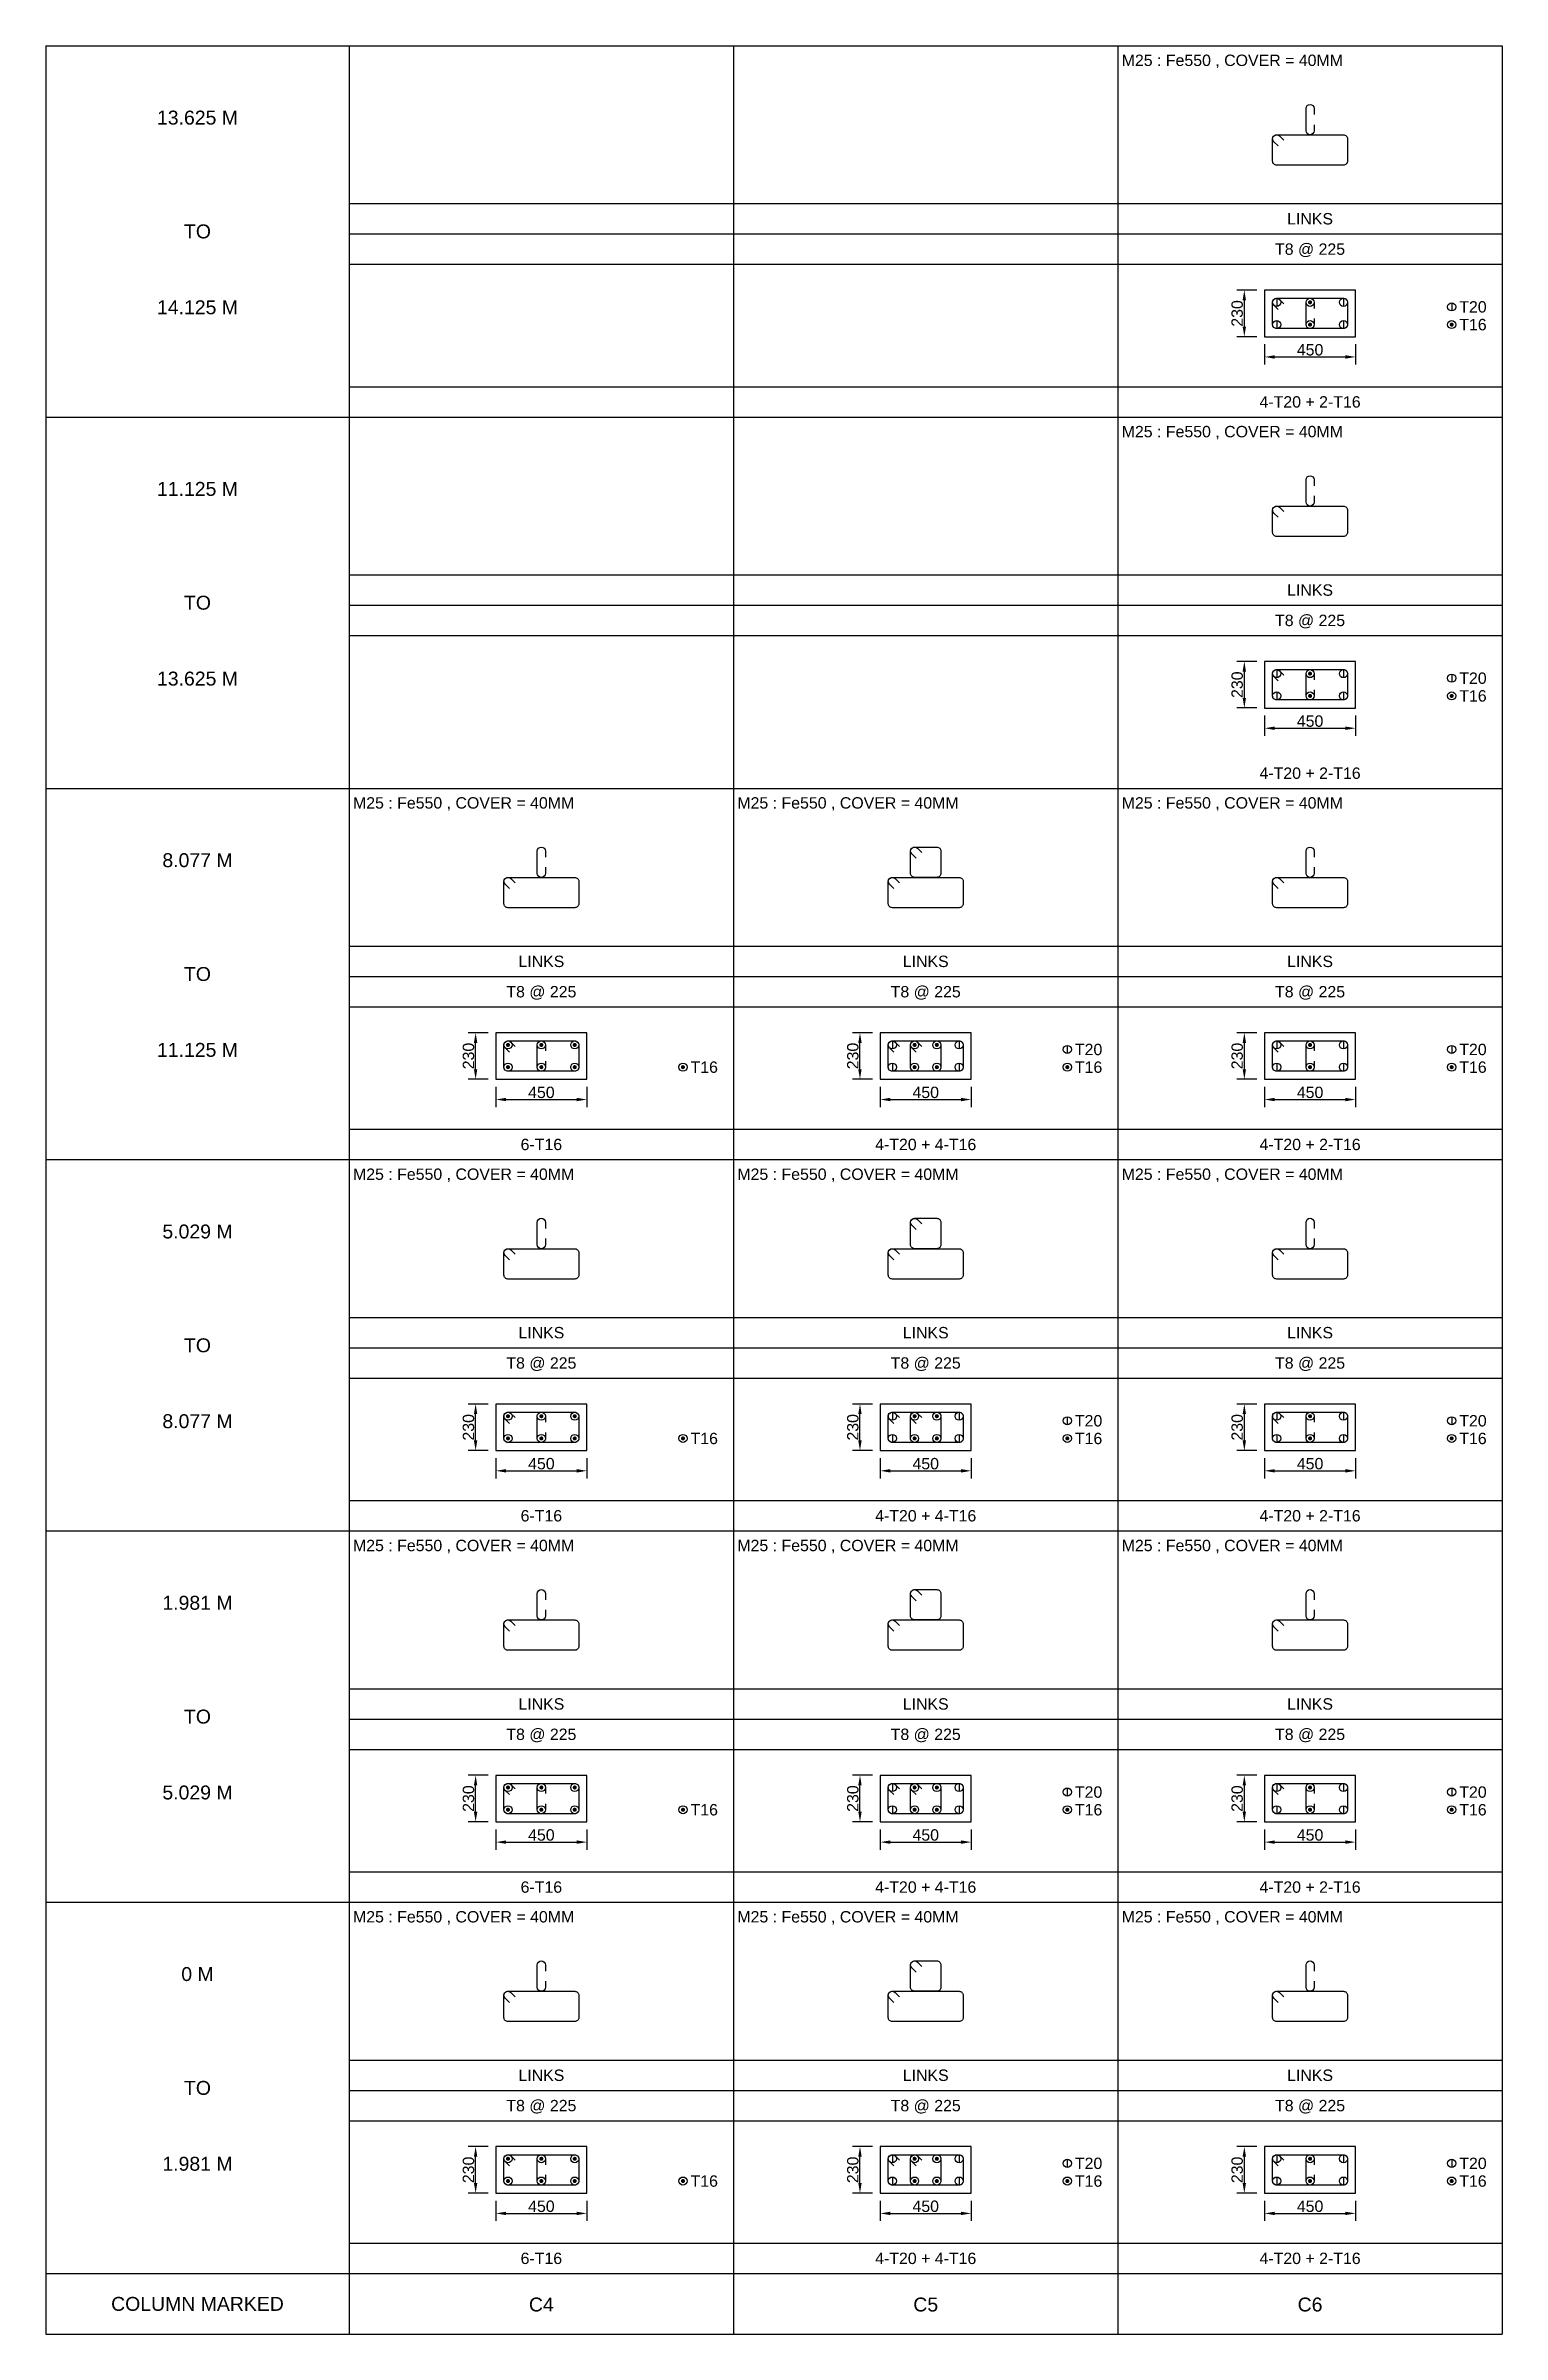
# Model space of a CAD drawing. Header units: inches. Extents: x -816171 to 9366335, y -450961 to 689132.
# Drawn here: x -360443 to -331643, y 270843 to 316083 of the extents above; entities that cross this region are included whole.
import ezdxf
from ezdxf.enums import TextEntityAlignment as Align

# ---------------------------------------------------------------- set-up
doc = ezdxf.new("R2010")
doc.units = ezdxf.units.IN
doc.header["$MEASUREMENT"] = 0
for name, color, linetype in [('Concrete Line', 2, 'Continuous'), ('Dim', 31, 'Continuous'), ('Link', 225, 'Continuous'), ('Reinforcement', 130, 'Continuous'), ('Schedule Border', 60, 'Continuous'), ('Schedule Header', 4, 'Continuous'), ('Schedule Line', 60, 'Continuous'), ('Text', 31, 'Continuous')]:
    doc.layers.add(name, color=color, linetype=linetype)
doc.styles.add('SC-COL1', font='SansSerif')
doc.styles.add('SC-COL2', font='SansSerif')
doc.dimstyles.new('ColumnSch', dxfattribs={"dimtxt": 225, "dimasz": 200, "dimexe": 150, "dimexo": 150, "dimgap": 25, "dimtad": 1, "dimtoh": 1, "dimdec": 4, "dimzin": 0, "dimdsep": 46, "dimtxsty": 'SC-COL2', "dimcen": 0.09, "dimclrd": 8, "dimclre": 8, "dimclrt": 31, "dimadec": 0, "dimazin": 0, "dimtfac": 1, "dimtdec": 0, "dimtix": 1, "dimtofl": 0, "dimtmove": 0, "dimatfit": 3, "dimfxl": 1, "dimtolj": 1, "dimtzin": 0, "dimarcsym": 0})

msp = doc.modelspace()

# ---------------------------------------------------------------- texts
at = {"layer": 'Schedule Header', "style": 'SC-COL2'}
for s, p in [('13.625 M', (-357443.23611, 314663.28242)), ('TO', (-357443.23611, 312413.28242)), ('14.125 M', (-357443.23611, 310913.28242)), ('11.125 M', (-357443.23611, 307323.28242)), ('TO', (-357443.23611, 305073.28242)), ('13.625 M', (-357443.23611, 303573.28242)), ('8.077 M', (-357443.23611, 299983.28242)), ('TO', (-357443.23611, 297733.28242)), ('11.125 M', (-357443.23611, 296233.28242)), ('5.029 M', (-357443.23611, 292643.28242)), ('TO', (-357443.23611, 290393.28242)), ('8.077 M', (-357443.23611, 288893.28242)), ('1.981 M', (-357443.23611, 285303.28242)), ('TO', (-357443.23611, 283053.28242)), ('5.029 M', (-357443.23611, 281553.28242)), ('0 M', (-357443.23611, 277963.28242)), ('TO', (-357443.23611, 275713.28242)), ('1.981 M', (-357443.23611, 274213.28242)), ('COLUMN MARKED', (-357443.23611, 271443.28242))]:
    msp.add_text(s, height=275, dxfattribs=at).set_placement(p, align=Align.MIDDLE_CENTER)
at = {"layer": 'Schedule Header', "char_height": 275, "attachment_point": 2, "style": 'SC-COL2'}
for s, insert in [('C4', (-350643.23611, 271568.28242)), ('C5', (-343043.23611, 271568.28242)), ('C6', (-335443.23611, 271568.28242))]:
    msp.add_mtext(s, dxfattribs=dict(at, insert=insert))
at = {"layer": 'Text', "style": 'SC-COL1'}
for p in [(-339168.23611, 315683.28242), (-339168.23611, 308343.28242), (-354368.23611, 301003.28242), (-346768.23611, 301003.28242), (-339168.23611, 301003.28242), (-354368.23611, 293663.28242), (-346768.23611, 293663.28242), (-339168.23611, 293663.28242), (-354368.23611, 286323.28242), (-346768.23611, 286323.28242), (-339168.23611, 286323.28242), (-354368.23611, 278983.28242), (-346768.23611, 278983.28242), (-339168.23611, 278983.28242)]:
    msp.add_text('M25 : Fe550 , COVER = 40MM', height=225, dxfattribs=at).set_placement(p)
for s, p in [('LINKS', (-335443.23611, 312663.28242)), ('T8 @ 225', (-335443.23611, 312063.28242)), ('4-T20 + 2-T16', (-335443.23611, 309043.28242)), ('LINKS', (-335443.23611, 305323.28242)), ('T8 @ 225', (-335443.23611, 304723.28242)), ('4-T20 + 2-T16', (-335443.23611, 301703.28242)), ('LINKS', (-350643.23611, 297983.28242)), ('LINKS', (-343043.23611, 297983.28242)), ('LINKS', (-335443.23611, 297983.28242)), ('T8 @ 225', (-350643.23611, 297383.28242)), ('T8 @ 225', (-343043.23611, 297383.28242)), ('T8 @ 225', (-335443.23611, 297383.28242)), ('6-T16', (-350643.23611, 294363.28242)), ('4-T20 + 4-T16', (-343043.23611, 294363.28242)), ('4-T20 + 2-T16', (-335443.23611, 294363.28242)), ('LINKS', (-350643.23611, 290643.28242)), ('LINKS', (-343043.23611, 290643.28242)), ('LINKS', (-335443.23611, 290643.28242)), ('T8 @ 225', (-350643.23611, 290043.28242)), ('T8 @ 225', (-343043.23611, 290043.28242)), ('T8 @ 225', (-335443.23611, 290043.28242)), ('6-T16', (-350643.23611, 287023.28242)), ('4-T20 + 4-T16', (-343043.23611, 287023.28242)), ('4-T20 + 2-T16', (-335443.23611, 287023.28242)), ('LINKS', (-350643.23611, 283303.28242)), ('LINKS', (-343043.23611, 283303.28242)), ('LINKS', (-335443.23611, 283303.28242)), ('T8 @ 225', (-350643.23611, 282703.28242)), ('T8 @ 225', (-343043.23611, 282703.28242)), ('T8 @ 225', (-335443.23611, 282703.28242)), ('6-T16', (-350643.23611, 279683.28242)), ('4-T20 + 4-T16', (-343043.23611, 279683.28242)), ('4-T20 + 2-T16', (-335443.23611, 279683.28242)), ('LINKS', (-350643.23611, 275963.28242)), ('LINKS', (-343043.23611, 275963.28242)), ('LINKS', (-335443.23611, 275963.28242)), ('T8 @ 225', (-350643.23611, 275363.28242)), ('T8 @ 225', (-343043.23611, 275363.28242)), ('T8 @ 225', (-335443.23611, 275363.28242)), ('6-T16', (-350643.23611, 272343.28242)), ('4-T20 + 4-T16', (-343043.23611, 272343.28242)), ('4-T20 + 2-T16', (-335443.23611, 272343.28242))]:
    msp.add_text(s, height=225, dxfattribs=at).set_placement(p, align=Align.MIDDLE_CENTER)
for s, p in [('T20', (-332493.23611, 310921.51202)), ('T16', (-332493.23611, 310571.51202)), ('T20', (-332493.23611, 303581.51202)), ('T16', (-332493.23611, 303231.51202)), ('T20', (-340093.23611, 296241.51202)), ('T20', (-332493.23611, 296241.51202)), ('T16', (-347693.23611, 295891.51202)), ('T16', (-340093.23611, 295891.51202)), ('T16', (-332493.23611, 295891.51202)), ('T16', (-347693.23611, 288551.51202)), ('T20', (-340093.23611, 288901.51202)), ('T16', (-340093.23611, 288551.51202)), ('T20', (-332493.23611, 288901.51202)), ('T16', (-332493.23611, 288551.51202)), ('T20', (-340093.23611, 281561.51202)), ('T20', (-332493.23611, 281561.51202)), ('T16', (-347693.23611, 281211.51202)), ('T16', (-340093.23611, 281211.51202)), ('T16', (-332493.23611, 281211.51202)), ('T20', (-340093.23611, 274221.51202)), ('T20', (-332493.23611, 274221.51202)), ('T16', (-347693.23611, 273871.51202)), ('T16', (-340093.23611, 273871.51202)), ('T16', (-332493.23611, 273871.51202))]:
    msp.add_text(s, height=225, dxfattribs=at).set_placement(p, align=Align.MIDDLE_LEFT)

# ---------------------------------------------------------------- blocks, each defined once
blk = doc.blocks.new('*D3623')
at = {"layer": 'DEFPOINTS', "color": 0, "transparency": 16777216}
for p in [(-351543, 273632), (-349743, 273632), (-349743, 273232)]:
    blk.add_point(p, dxfattribs=at)
at = {"layer": 'Dim', "color": 8, "lineweight": -2, "transparency": 16777216}
for p, q in [((-351543, 273482), (-351543, 273082)), ((-349743, 273482), (-349743, 273082)), ((-351343, 273232), (-349943, 273232))]:
    blk.add_line(p, q, dxfattribs=at)
at = {"layer": 'Dim', "color": 8, "transparency": 16777216}
for points in [[(-351343, 273265), (-351343, 273198), (-351543, 273232)], [(-349943, 273265), (-349943, 273198), (-349743, 273232)]]:
    blk.add_solid(points, dxfattribs=at)
at = {"layer": 'Dim', "color": 31, "transparency": 16777216, "insert": (-350643, 273372), "char_height": 225, "attachment_point": 5, "style": 'SC-COL2'}
blk.add_mtext('\\A1;450', dxfattribs=at)
blk = doc.blocks.new('*D3624')
at = {"layer": 'DEFPOINTS', "color": 0, "transparency": 16777216}
for p in [(-351943, 274552), (-351543, 274552), (-351543, 273632)]:
    blk.add_point(p, dxfattribs=at)
at = {"layer": 'Dim', "color": 8, "lineweight": -2, "transparency": 16777216}
for p, q in [((-351693, 274552), (-352093, 274552)), ((-351943, 273832), (-351943, 274352)), ((-351693, 273632), (-352093, 273632))]:
    blk.add_line(p, q, dxfattribs=at)
at = {"layer": 'Dim', "color": 8, "transparency": 16777216}
for points in [[(-351977, 274352), (-351910, 274352), (-351943, 274552)], [(-351977, 273832), (-351910, 273832), (-351943, 273632)]]:
    blk.add_solid(points, dxfattribs=at)
at = {"layer": 'Dim', "color": 31, "transparency": 16777216, "insert": (-352084, 274092), "char_height": 225, "attachment_point": 5, "rotation": 90, "style": 'SC-COL2'}
blk.add_mtext('\\A1;230', dxfattribs=at)
blk = doc.blocks.new('*D3625')
at = {"layer": 'DEFPOINTS', "color": 0, "transparency": 16777216}
for p in [(-351543, 280972), (-349743, 280972), (-349743, 280572)]:
    blk.add_point(p, dxfattribs=at)
at = {"layer": 'Dim', "color": 8, "lineweight": -2, "transparency": 16777216}
for p, q in [((-351543, 280822), (-351543, 280422)), ((-351343, 280572), (-349943, 280572)), ((-349743, 280822), (-349743, 280422))]:
    blk.add_line(p, q, dxfattribs=at)
at = {"layer": 'Dim', "color": 8, "transparency": 16777216}
for points in [[(-351343, 280605), (-351343, 280538), (-351543, 280572)], [(-349943, 280605), (-349943, 280538), (-349743, 280572)]]:
    blk.add_solid(points, dxfattribs=at)
at = {"layer": 'Dim', "color": 31, "transparency": 16777216, "insert": (-350643, 280712), "char_height": 225, "attachment_point": 5, "style": 'SC-COL2'}
blk.add_mtext('\\A1;450', dxfattribs=at)
blk = doc.blocks.new('*D3626')
at = {"layer": 'DEFPOINTS', "color": 0, "transparency": 16777216}
for p in [(-351943, 281892), (-351543, 281892), (-351543, 280972)]:
    blk.add_point(p, dxfattribs=at)
at = {"layer": 'Dim', "color": 8, "lineweight": -2, "transparency": 16777216}
for p, q in [((-351693, 281892), (-352093, 281892)), ((-351943, 281172), (-351943, 281692)), ((-351693, 280972), (-352093, 280972))]:
    blk.add_line(p, q, dxfattribs=at)
at = {"layer": 'Dim', "color": 8, "transparency": 16777216}
for points in [[(-351977, 281692), (-351910, 281692), (-351943, 281892)], [(-351977, 281172), (-351910, 281172), (-351943, 280972)]]:
    blk.add_solid(points, dxfattribs=at)
at = {"layer": 'Dim', "color": 31, "transparency": 16777216, "insert": (-352084, 281432), "char_height": 225, "attachment_point": 5, "rotation": 90, "style": 'SC-COL2'}
blk.add_mtext('\\A1;230', dxfattribs=at)
blk = doc.blocks.new('*D3627')
at = {"layer": 'DEFPOINTS', "color": 0, "transparency": 16777216}
for p in [(-351543, 288312), (-349743, 288312), (-349743, 287912)]:
    blk.add_point(p, dxfattribs=at)
at = {"layer": 'Dim', "color": 8, "lineweight": -2, "transparency": 16777216}
for p, q in [((-351543, 288162), (-351543, 287762)), ((-351343, 287912), (-349943, 287912)), ((-349743, 288162), (-349743, 287762))]:
    blk.add_line(p, q, dxfattribs=at)
at = {"layer": 'Dim', "color": 8, "transparency": 16777216}
for points in [[(-351343, 287945), (-351343, 287878), (-351543, 287912)], [(-349943, 287945), (-349943, 287878), (-349743, 287912)]]:
    blk.add_solid(points, dxfattribs=at)
at = {"layer": 'Dim', "color": 31, "transparency": 16777216, "insert": (-350643, 288052), "char_height": 225, "attachment_point": 5, "style": 'SC-COL2'}
blk.add_mtext('\\A1;450', dxfattribs=at)
blk = doc.blocks.new('*D3628')
at = {"layer": 'DEFPOINTS', "color": 0, "transparency": 16777216}
for p in [(-351943, 289232), (-351543, 289232), (-351543, 288312)]:
    blk.add_point(p, dxfattribs=at)
at = {"layer": 'Dim', "color": 8, "lineweight": -2, "transparency": 16777216}
for p, q in [((-351693, 289232), (-352093, 289232)), ((-351943, 288512), (-351943, 289032)), ((-351693, 288312), (-352093, 288312))]:
    blk.add_line(p, q, dxfattribs=at)
at = {"layer": 'Dim', "color": 8, "transparency": 16777216}
for points in [[(-351977, 289032), (-351910, 289032), (-351943, 289232)], [(-351977, 288512), (-351910, 288512), (-351943, 288312)]]:
    blk.add_solid(points, dxfattribs=at)
at = {"layer": 'Dim', "color": 31, "transparency": 16777216, "insert": (-352084, 288772), "char_height": 225, "attachment_point": 5, "rotation": 90, "style": 'SC-COL2'}
blk.add_mtext('\\A1;230', dxfattribs=at)
blk = doc.blocks.new('*D3629')
at = {"layer": 'DEFPOINTS', "color": 0, "transparency": 16777216}
for p in [(-351543, 295652), (-349743, 295652), (-349743, 295252)]:
    blk.add_point(p, dxfattribs=at)
at = {"layer": 'Dim', "color": 8, "lineweight": -2, "transparency": 16777216}
for p, q in [((-351543, 295502), (-351543, 295102)), ((-349743, 295502), (-349743, 295102)), ((-351343, 295252), (-349943, 295252))]:
    blk.add_line(p, q, dxfattribs=at)
at = {"layer": 'Dim', "color": 8, "transparency": 16777216}
for points in [[(-351343, 295285), (-351343, 295218), (-351543, 295252)], [(-349943, 295285), (-349943, 295218), (-349743, 295252)]]:
    blk.add_solid(points, dxfattribs=at)
at = {"layer": 'Dim', "color": 31, "transparency": 16777216, "insert": (-350643, 295392), "char_height": 225, "attachment_point": 5, "style": 'SC-COL2'}
blk.add_mtext('\\A1;450', dxfattribs=at)
blk = doc.blocks.new('*D3630')
at = {"layer": 'DEFPOINTS', "color": 0, "transparency": 16777216}
for p in [(-351943, 296572), (-351543, 296572), (-351543, 295652)]:
    blk.add_point(p, dxfattribs=at)
at = {"layer": 'Dim', "color": 8, "lineweight": -2, "transparency": 16777216}
for p, q in [((-351693, 296572), (-352093, 296572)), ((-351943, 295852), (-351943, 296372)), ((-351693, 295652), (-352093, 295652))]:
    blk.add_line(p, q, dxfattribs=at)
at = {"layer": 'Dim', "color": 8, "transparency": 16777216}
for points in [[(-351977, 296372), (-351910, 296372), (-351943, 296572)], [(-351977, 295852), (-351910, 295852), (-351943, 295652)]]:
    blk.add_solid(points, dxfattribs=at)
at = {"layer": 'Dim', "color": 31, "transparency": 16777216, "insert": (-352084, 296112), "char_height": 225, "attachment_point": 5, "rotation": 90, "style": 'SC-COL2'}
blk.add_mtext('\\A1;230', dxfattribs=at)
blk = doc.blocks.new('*D3631')
at = {"layer": 'DEFPOINTS', "color": 0, "transparency": 16777216}
for p in [(-343943, 273632), (-342143, 273632), (-342143, 273232)]:
    blk.add_point(p, dxfattribs=at)
at = {"layer": 'Dim', "color": 8, "lineweight": -2, "transparency": 16777216}
for p, q in [((-343943, 273482), (-343943, 273082)), ((-342143, 273482), (-342143, 273082)), ((-343743, 273232), (-342343, 273232))]:
    blk.add_line(p, q, dxfattribs=at)
at = {"layer": 'Dim', "color": 8, "transparency": 16777216}
for points in [[(-343743, 273265), (-343743, 273198), (-343943, 273232)], [(-342343, 273265), (-342343, 273198), (-342143, 273232)]]:
    blk.add_solid(points, dxfattribs=at)
at = {"layer": 'Dim', "color": 31, "transparency": 16777216, "insert": (-343043, 273372), "char_height": 225, "attachment_point": 5, "style": 'SC-COL2'}
blk.add_mtext('\\A1;450', dxfattribs=at)
blk = doc.blocks.new('*D3632')
at = {"layer": 'DEFPOINTS', "color": 0, "transparency": 16777216}
for p in [(-344343, 274552), (-343943, 274552), (-343943, 273632)]:
    blk.add_point(p, dxfattribs=at)
at = {"layer": 'Dim', "color": 8, "lineweight": -2, "transparency": 16777216}
for p, q in [((-344093, 274552), (-344493, 274552)), ((-344343, 273832), (-344343, 274352)), ((-344093, 273632), (-344493, 273632))]:
    blk.add_line(p, q, dxfattribs=at)
at = {"layer": 'Dim', "color": 8, "transparency": 16777216}
for points in [[(-344377, 274352), (-344310, 274352), (-344343, 274552)], [(-344377, 273832), (-344310, 273832), (-344343, 273632)]]:
    blk.add_solid(points, dxfattribs=at)
at = {"layer": 'Dim', "color": 31, "transparency": 16777216, "insert": (-344484, 274092), "char_height": 225, "attachment_point": 5, "rotation": 90, "style": 'SC-COL2'}
blk.add_mtext('\\A1;230', dxfattribs=at)
blk = doc.blocks.new('*D3633')
at = {"layer": 'DEFPOINTS', "color": 0, "transparency": 16777216}
for p in [(-343943, 280972), (-342143, 280972), (-342143, 280572)]:
    blk.add_point(p, dxfattribs=at)
at = {"layer": 'Dim', "color": 8, "lineweight": -2, "transparency": 16777216}
for p, q in [((-343943, 280822), (-343943, 280422)), ((-343743, 280572), (-342343, 280572)), ((-342143, 280822), (-342143, 280422))]:
    blk.add_line(p, q, dxfattribs=at)
at = {"layer": 'Dim', "color": 8, "transparency": 16777216}
for points in [[(-343743, 280605), (-343743, 280538), (-343943, 280572)], [(-342343, 280605), (-342343, 280538), (-342143, 280572)]]:
    blk.add_solid(points, dxfattribs=at)
at = {"layer": 'Dim', "color": 31, "transparency": 16777216, "insert": (-343043, 280712), "char_height": 225, "attachment_point": 5, "style": 'SC-COL2'}
blk.add_mtext('\\A1;450', dxfattribs=at)
blk = doc.blocks.new('*D3634')
at = {"layer": 'DEFPOINTS', "color": 0, "transparency": 16777216}
for p in [(-344343, 281892), (-343943, 281892), (-343943, 280972)]:
    blk.add_point(p, dxfattribs=at)
at = {"layer": 'Dim', "color": 8, "lineweight": -2, "transparency": 16777216}
for p, q in [((-344093, 281892), (-344493, 281892)), ((-344343, 281172), (-344343, 281692)), ((-344093, 280972), (-344493, 280972))]:
    blk.add_line(p, q, dxfattribs=at)
at = {"layer": 'Dim', "color": 8, "transparency": 16777216}
for points in [[(-344377, 281692), (-344310, 281692), (-344343, 281892)], [(-344377, 281172), (-344310, 281172), (-344343, 280972)]]:
    blk.add_solid(points, dxfattribs=at)
at = {"layer": 'Dim', "color": 31, "transparency": 16777216, "insert": (-344484, 281432), "char_height": 225, "attachment_point": 5, "rotation": 90, "style": 'SC-COL2'}
blk.add_mtext('\\A1;230', dxfattribs=at)
blk = doc.blocks.new('*D3635')
at = {"layer": 'DEFPOINTS', "color": 0, "transparency": 16777216}
for p in [(-343943, 288312), (-342143, 288312), (-342143, 287912)]:
    blk.add_point(p, dxfattribs=at)
at = {"layer": 'Dim', "color": 8, "lineweight": -2, "transparency": 16777216}
for p, q in [((-343943, 288162), (-343943, 287762)), ((-343743, 287912), (-342343, 287912)), ((-342143, 288162), (-342143, 287762))]:
    blk.add_line(p, q, dxfattribs=at)
at = {"layer": 'Dim', "color": 8, "transparency": 16777216}
for points in [[(-343743, 287945), (-343743, 287878), (-343943, 287912)], [(-342343, 287945), (-342343, 287878), (-342143, 287912)]]:
    blk.add_solid(points, dxfattribs=at)
at = {"layer": 'Dim', "color": 31, "transparency": 16777216, "insert": (-343043, 288052), "char_height": 225, "attachment_point": 5, "style": 'SC-COL2'}
blk.add_mtext('\\A1;450', dxfattribs=at)
blk = doc.blocks.new('*D3636')
at = {"layer": 'DEFPOINTS', "color": 0, "transparency": 16777216}
for p in [(-344343, 289232), (-343943, 289232), (-343943, 288312)]:
    blk.add_point(p, dxfattribs=at)
at = {"layer": 'Dim', "color": 8, "lineweight": -2, "transparency": 16777216}
for p, q in [((-344093, 289232), (-344493, 289232)), ((-344343, 288512), (-344343, 289032)), ((-344093, 288312), (-344493, 288312))]:
    blk.add_line(p, q, dxfattribs=at)
at = {"layer": 'Dim', "color": 8, "transparency": 16777216}
for points in [[(-344377, 289032), (-344310, 289032), (-344343, 289232)], [(-344377, 288512), (-344310, 288512), (-344343, 288312)]]:
    blk.add_solid(points, dxfattribs=at)
at = {"layer": 'Dim', "color": 31, "transparency": 16777216, "insert": (-344484, 288772), "char_height": 225, "attachment_point": 5, "rotation": 90, "style": 'SC-COL2'}
blk.add_mtext('\\A1;230', dxfattribs=at)
blk = doc.blocks.new('*D3637')
at = {"layer": 'DEFPOINTS', "color": 0, "transparency": 16777216}
for p in [(-343943, 295652), (-342143, 295652), (-342143, 295252)]:
    blk.add_point(p, dxfattribs=at)
at = {"layer": 'Dim', "color": 8, "lineweight": -2, "transparency": 16777216}
for p, q in [((-343943, 295502), (-343943, 295102)), ((-342143, 295502), (-342143, 295102)), ((-343743, 295252), (-342343, 295252))]:
    blk.add_line(p, q, dxfattribs=at)
at = {"layer": 'Dim', "color": 8, "transparency": 16777216}
for points in [[(-343743, 295285), (-343743, 295218), (-343943, 295252)], [(-342343, 295285), (-342343, 295218), (-342143, 295252)]]:
    blk.add_solid(points, dxfattribs=at)
at = {"layer": 'Dim', "color": 31, "transparency": 16777216, "insert": (-343043, 295392), "char_height": 225, "attachment_point": 5, "style": 'SC-COL2'}
blk.add_mtext('\\A1;450', dxfattribs=at)
blk = doc.blocks.new('*D3638')
at = {"layer": 'DEFPOINTS', "color": 0, "transparency": 16777216}
for p in [(-344343, 296572), (-343943, 296572), (-343943, 295652)]:
    blk.add_point(p, dxfattribs=at)
at = {"layer": 'Dim', "color": 8, "lineweight": -2, "transparency": 16777216}
for p, q in [((-344093, 296572), (-344493, 296572)), ((-344343, 295852), (-344343, 296372)), ((-344093, 295652), (-344493, 295652))]:
    blk.add_line(p, q, dxfattribs=at)
at = {"layer": 'Dim', "color": 8, "transparency": 16777216}
for points in [[(-344377, 296372), (-344310, 296372), (-344343, 296572)], [(-344377, 295852), (-344310, 295852), (-344343, 295652)]]:
    blk.add_solid(points, dxfattribs=at)
at = {"layer": 'Dim', "color": 31, "transparency": 16777216, "insert": (-344484, 296112), "char_height": 225, "attachment_point": 5, "rotation": 90, "style": 'SC-COL2'}
blk.add_mtext('\\A1;230', dxfattribs=at)
blk = doc.blocks.new('*D3639')
at = {"layer": 'DEFPOINTS', "color": 0, "transparency": 16777216}
for p in [(-336343, 273632), (-334543, 273632), (-334543, 273232)]:
    blk.add_point(p, dxfattribs=at)
at = {"layer": 'Dim', "color": 8, "lineweight": -2, "transparency": 16777216}
for p, q in [((-336343, 273482), (-336343, 273082)), ((-334543, 273482), (-334543, 273082)), ((-336143, 273232), (-334743, 273232))]:
    blk.add_line(p, q, dxfattribs=at)
at = {"layer": 'Dim', "color": 8, "transparency": 16777216}
for points in [[(-336143, 273265), (-336143, 273198), (-336343, 273232)], [(-334743, 273265), (-334743, 273198), (-334543, 273232)]]:
    blk.add_solid(points, dxfattribs=at)
at = {"layer": 'Dim', "color": 31, "transparency": 16777216, "insert": (-335443, 273372), "char_height": 225, "attachment_point": 5, "style": 'SC-COL2'}
blk.add_mtext('\\A1;450', dxfattribs=at)
blk = doc.blocks.new('*D3640')
at = {"layer": 'DEFPOINTS', "color": 0, "transparency": 16777216}
for p in [(-336743, 274552), (-336343, 274552), (-336343, 273632)]:
    blk.add_point(p, dxfattribs=at)
at = {"layer": 'Dim', "color": 8, "lineweight": -2, "transparency": 16777216}
for p, q in [((-336493, 274552), (-336893, 274552)), ((-336743, 273832), (-336743, 274352)), ((-336493, 273632), (-336893, 273632))]:
    blk.add_line(p, q, dxfattribs=at)
at = {"layer": 'Dim', "color": 8, "transparency": 16777216}
for points in [[(-336777, 274352), (-336710, 274352), (-336743, 274552)], [(-336777, 273832), (-336710, 273832), (-336743, 273632)]]:
    blk.add_solid(points, dxfattribs=at)
at = {"layer": 'Dim', "color": 31, "transparency": 16777216, "insert": (-336884, 274092), "char_height": 225, "attachment_point": 5, "rotation": 90, "style": 'SC-COL2'}
blk.add_mtext('\\A1;230', dxfattribs=at)
blk = doc.blocks.new('*D3641')
at = {"layer": 'DEFPOINTS', "color": 0, "transparency": 16777216}
for p in [(-336343, 280972), (-334543, 280972), (-334543, 280572)]:
    blk.add_point(p, dxfattribs=at)
at = {"layer": 'Dim', "color": 8, "lineweight": -2, "transparency": 16777216}
for p, q in [((-336343, 280822), (-336343, 280422)), ((-336143, 280572), (-334743, 280572)), ((-334543, 280822), (-334543, 280422))]:
    blk.add_line(p, q, dxfattribs=at)
at = {"layer": 'Dim', "color": 8, "transparency": 16777216}
for points in [[(-336143, 280605), (-336143, 280538), (-336343, 280572)], [(-334743, 280605), (-334743, 280538), (-334543, 280572)]]:
    blk.add_solid(points, dxfattribs=at)
at = {"layer": 'Dim', "color": 31, "transparency": 16777216, "insert": (-335443, 280712), "char_height": 225, "attachment_point": 5, "style": 'SC-COL2'}
blk.add_mtext('\\A1;450', dxfattribs=at)
blk = doc.blocks.new('*D3642')
at = {"layer": 'DEFPOINTS', "color": 0, "transparency": 16777216}
for p in [(-336743, 281892), (-336343, 281892), (-336343, 280972)]:
    blk.add_point(p, dxfattribs=at)
at = {"layer": 'Dim', "color": 8, "lineweight": -2, "transparency": 16777216}
for p, q in [((-336493, 281892), (-336893, 281892)), ((-336743, 281172), (-336743, 281692)), ((-336493, 280972), (-336893, 280972))]:
    blk.add_line(p, q, dxfattribs=at)
at = {"layer": 'Dim', "color": 8, "transparency": 16777216}
for points in [[(-336777, 281692), (-336710, 281692), (-336743, 281892)], [(-336777, 281172), (-336710, 281172), (-336743, 280972)]]:
    blk.add_solid(points, dxfattribs=at)
at = {"layer": 'Dim', "color": 31, "transparency": 16777216, "insert": (-336884, 281432), "char_height": 225, "attachment_point": 5, "rotation": 90, "style": 'SC-COL2'}
blk.add_mtext('\\A1;230', dxfattribs=at)
blk = doc.blocks.new('*D3645')
at = {"layer": 'DEFPOINTS', "color": 0, "transparency": 16777216}
for p in [(-336343, 288312), (-334543, 288312), (-334543, 287912)]:
    blk.add_point(p, dxfattribs=at)
at = {"layer": 'Dim', "color": 8, "lineweight": -2, "transparency": 16777216}
for p, q in [((-336343, 288162), (-336343, 287762)), ((-336143, 287912), (-334743, 287912)), ((-334543, 288162), (-334543, 287762))]:
    blk.add_line(p, q, dxfattribs=at)
at = {"layer": 'Dim', "color": 8, "transparency": 16777216}
for points in [[(-336143, 287945), (-336143, 287878), (-336343, 287912)], [(-334743, 287945), (-334743, 287878), (-334543, 287912)]]:
    blk.add_solid(points, dxfattribs=at)
at = {"layer": 'Dim', "color": 31, "transparency": 16777216, "insert": (-335443, 288052), "char_height": 225, "attachment_point": 5, "style": 'SC-COL2'}
blk.add_mtext('\\A1;450', dxfattribs=at)
blk = doc.blocks.new('*D3646')
at = {"layer": 'DEFPOINTS', "color": 0, "transparency": 16777216}
for p in [(-336743, 289232), (-336343, 289232), (-336343, 288312)]:
    blk.add_point(p, dxfattribs=at)
at = {"layer": 'Dim', "color": 8, "lineweight": -2, "transparency": 16777216}
for p, q in [((-336493, 289232), (-336893, 289232)), ((-336743, 288512), (-336743, 289032)), ((-336493, 288312), (-336893, 288312))]:
    blk.add_line(p, q, dxfattribs=at)
at = {"layer": 'Dim', "color": 8, "transparency": 16777216}
for points in [[(-336777, 289032), (-336710, 289032), (-336743, 289232)], [(-336777, 288512), (-336710, 288512), (-336743, 288312)]]:
    blk.add_solid(points, dxfattribs=at)
at = {"layer": 'Dim', "color": 31, "transparency": 16777216, "insert": (-336884, 288772), "char_height": 225, "attachment_point": 5, "rotation": 90, "style": 'SC-COL2'}
blk.add_mtext('\\A1;230', dxfattribs=at)
blk = doc.blocks.new('*D3647')
at = {"layer": 'DEFPOINTS', "color": 0, "transparency": 16777216}
for p in [(-336343, 295652), (-334543, 295652), (-334543, 295252)]:
    blk.add_point(p, dxfattribs=at)
at = {"layer": 'Dim', "color": 8, "lineweight": -2, "transparency": 16777216}
for p, q in [((-336343, 295502), (-336343, 295102)), ((-334543, 295502), (-334543, 295102)), ((-336143, 295252), (-334743, 295252))]:
    blk.add_line(p, q, dxfattribs=at)
at = {"layer": 'Dim', "color": 8, "transparency": 16777216}
for points in [[(-336143, 295285), (-336143, 295218), (-336343, 295252)], [(-334743, 295285), (-334743, 295218), (-334543, 295252)]]:
    blk.add_solid(points, dxfattribs=at)
at = {"layer": 'Dim', "color": 31, "transparency": 16777216, "insert": (-335443, 295392), "char_height": 225, "attachment_point": 5, "style": 'SC-COL2'}
blk.add_mtext('\\A1;450', dxfattribs=at)
blk = doc.blocks.new('*D3648')
at = {"layer": 'DEFPOINTS', "color": 0, "transparency": 16777216}
for p in [(-336743, 296572), (-336343, 296572), (-336343, 295652)]:
    blk.add_point(p, dxfattribs=at)
at = {"layer": 'Dim', "color": 8, "lineweight": -2, "transparency": 16777216}
for p, q in [((-336493, 296572), (-336893, 296572)), ((-336743, 295852), (-336743, 296372)), ((-336493, 295652), (-336893, 295652))]:
    blk.add_line(p, q, dxfattribs=at)
at = {"layer": 'Dim', "color": 8, "transparency": 16777216}
for points in [[(-336777, 296372), (-336710, 296372), (-336743, 296572)], [(-336777, 295852), (-336710, 295852), (-336743, 295652)]]:
    blk.add_solid(points, dxfattribs=at)
at = {"layer": 'Dim', "color": 31, "transparency": 16777216, "insert": (-336884, 296112), "char_height": 225, "attachment_point": 5, "rotation": 90, "style": 'SC-COL2'}
blk.add_mtext('\\A1;230', dxfattribs=at)
blk = doc.blocks.new('*D3643')
at = {"layer": 'DEFPOINTS', "color": 0, "transparency": 16777216}
for p in [(-336343, 310332), (-334543, 310332), (-334543, 309932)]:
    blk.add_point(p, dxfattribs=at)
at = {"layer": 'Dim', "color": 8, "lineweight": -2, "transparency": 16777216}
for p, q in [((-336343, 310182), (-336343, 309782)), ((-336143, 309932), (-334743, 309932)), ((-334543, 310182), (-334543, 309782))]:
    blk.add_line(p, q, dxfattribs=at)
at = {"layer": 'Dim', "color": 8, "transparency": 16777216}
for points in [[(-336143, 309965), (-336143, 309898), (-336343, 309932)], [(-334743, 309965), (-334743, 309898), (-334543, 309932)]]:
    blk.add_solid(points, dxfattribs=at)
at = {"layer": 'Dim', "color": 31, "transparency": 16777216, "insert": (-335443, 310072), "char_height": 225, "attachment_point": 5, "style": 'SC-COL2'}
blk.add_mtext('\\A1;450', dxfattribs=at)
blk = doc.blocks.new('*D3644')
at = {"layer": 'DEFPOINTS', "color": 0, "transparency": 16777216}
for p in [(-336743, 311252), (-336343, 311252), (-336343, 310332)]:
    blk.add_point(p, dxfattribs=at)
at = {"layer": 'Dim', "color": 8, "lineweight": -2, "transparency": 16777216}
for p, q in [((-336493, 311252), (-336893, 311252)), ((-336743, 310532), (-336743, 311052)), ((-336493, 310332), (-336893, 310332))]:
    blk.add_line(p, q, dxfattribs=at)
at = {"layer": 'Dim', "color": 8, "transparency": 16777216}
for points in [[(-336777, 311052), (-336710, 311052), (-336743, 311252)], [(-336777, 310532), (-336710, 310532), (-336743, 310332)]]:
    blk.add_solid(points, dxfattribs=at)
at = {"layer": 'Dim', "color": 31, "transparency": 16777216, "insert": (-336884, 310792), "char_height": 225, "attachment_point": 5, "rotation": 90, "style": 'SC-COL2'}
blk.add_mtext('\\A1;230', dxfattribs=at)
blk = doc.blocks.new('*D3693')
at = {"layer": 'DEFPOINTS', "color": 0, "transparency": 16777216}
for p in [(-336343, 302992), (-334543, 302992), (-334543, 302592)]:
    blk.add_point(p, dxfattribs=at)
at = {"layer": 'Dim', "color": 8, "lineweight": -2, "transparency": 16777216}
for p, q in [((-336343, 302842), (-336343, 302442)), ((-334543, 302842), (-334543, 302442)), ((-336143, 302592), (-334743, 302592))]:
    blk.add_line(p, q, dxfattribs=at)
at = {"layer": 'Dim', "color": 8, "transparency": 16777216}
for points in [[(-336143, 302625), (-336143, 302558), (-336343, 302592)], [(-334743, 302625), (-334743, 302558), (-334543, 302592)]]:
    blk.add_solid(points, dxfattribs=at)
at = {"layer": 'Dim', "color": 31, "transparency": 16777216, "insert": (-335443, 302732), "char_height": 225, "attachment_point": 5, "style": 'SC-COL2'}
blk.add_mtext('\\A1;450', dxfattribs=at)
blk = doc.blocks.new('*D3694')
at = {"layer": 'DEFPOINTS', "color": 0, "transparency": 16777216}
for p in [(-336743, 303912), (-336343, 303912), (-336343, 302992)]:
    blk.add_point(p, dxfattribs=at)
at = {"layer": 'Dim', "color": 8, "lineweight": -2, "transparency": 16777216}
for p, q in [((-336493, 303912), (-336893, 303912)), ((-336743, 303192), (-336743, 303712)), ((-336493, 302992), (-336893, 302992))]:
    blk.add_line(p, q, dxfattribs=at)
at = {"layer": 'Dim', "color": 8, "transparency": 16777216}
for points in [[(-336777, 303712), (-336710, 303712), (-336743, 303912)], [(-336777, 303192), (-336710, 303192), (-336743, 302992)]]:
    blk.add_solid(points, dxfattribs=at)
at = {"layer": 'Dim', "color": 31, "transparency": 16777216, "insert": (-336884, 303452), "char_height": 225, "attachment_point": 5, "rotation": 90, "style": 'SC-COL2'}
blk.add_mtext('\\A1;230', dxfattribs=at)

# ---------------------------------------------------------------- dimensions: what is measured, and where the dimension line sits
at = {"layer": 'Dim'}
for p1, p2, distance, text, picture, middle in [((-336343.23611, 310331.51202), (-336343.23611, 311251.51202), 400, '230', '*D3644', (-336884.28549, 310791.51202)), ((-336343.23611, 310331.51202), (-334543.23611, 310331.51202), -400, '450', '*D3643', (-335443.23611, 310072.40709)), ((-336343.23611, 302991.51202), (-336343.23611, 303911.51202), 400, '230', '*D3694', (-336884.28549, 303451.51202)), ((-336343.23611, 302991.51202), (-334543.23611, 302991.51202), -400, '450', '*D3693', (-335443.23611, 302732.40709)), ((-351543.23611, 295651.51202), (-351543.23611, 296571.51202), 400, '230', '*D3630', (-352084.28549, 296111.51202)), ((-343943.23611, 295651.51202), (-343943.23611, 296571.51202), 400, '230', '*D3638', (-344484.28549, 296111.51202)), ((-336343.23611, 295651.51202), (-336343.23611, 296571.51202), 400, '230', '*D3648', (-336884.28549, 296111.51202)), ((-351543.23611, 295651.51202), (-349743.23611, 295651.51202), -400, '450', '*D3629', (-350643.23611, 295392.40709)), ((-343943.23611, 295651.51202), (-342143.23611, 295651.51202), -400, '450', '*D3637', (-343043.23611, 295392.40709)), ((-336343.23611, 295651.51202), (-334543.23611, 295651.51202), -400, '450', '*D3647', (-335443.23611, 295392.40709)), ((-351543.23611, 288311.51202), (-351543.23611, 289231.51202), 400, '230', '*D3628', (-352084.28549, 288771.51202)), ((-343943.23611, 288311.51202), (-343943.23611, 289231.51202), 400, '230', '*D3636', (-344484.28549, 288771.51202)), ((-336343.23611, 288311.51202), (-336343.23611, 289231.51202), 400, '230', '*D3646', (-336884.28549, 288771.51202)), ((-351543.23611, 288311.51202), (-349743.23611, 288311.51202), -400, '450', '*D3627', (-350643.23611, 288052.40709)), ((-343943.23611, 288311.51202), (-342143.23611, 288311.51202), -400, '450', '*D3635', (-343043.23611, 288052.40709)), ((-336343.23611, 288311.51202), (-334543.23611, 288311.51202), -400, '450', '*D3645', (-335443.23611, 288052.40709)), ((-351543.23611, 280971.51202), (-351543.23611, 281891.51202), 400, '230', '*D3626', (-352084.28549, 281431.51202)), ((-343943.23611, 280971.51202), (-343943.23611, 281891.51202), 400, '230', '*D3634', (-344484.28549, 281431.51202)), ((-336343.23611, 280971.51202), (-336343.23611, 281891.51202), 400, '230', '*D3642', (-336884.28549, 281431.51202)), ((-351543.23611, 280971.51202), (-349743.23611, 280971.51202), -400, '450', '*D3625', (-350643.23611, 280712.40709)), ((-343943.23611, 280971.51202), (-342143.23611, 280971.51202), -400, '450', '*D3633', (-343043.23611, 280712.40709)), ((-336343.23611, 280971.51202), (-334543.23611, 280971.51202), -400, '450', '*D3641', (-335443.23611, 280712.40709)), ((-351543.23611, 273631.51202), (-351543.23611, 274551.51202), 400, '230', '*D3624', (-352084.28549, 274091.51202)), ((-343943.23611, 273631.51202), (-343943.23611, 274551.51202), 400, '230', '*D3632', (-344484.28549, 274091.51202)), ((-336343.23611, 273631.51202), (-336343.23611, 274551.51202), 400, '230', '*D3640', (-336884.28549, 274091.51202)), ((-351543.23611, 273631.51202), (-349743.23611, 273631.51202), -400, '450', '*D3623', (-350643.23611, 273372.40709)), ((-343943.23611, 273631.51202), (-342143.23611, 273631.51202), -400, '450', '*D3631', (-343043.23611, 273372.40709)), ((-336343.23611, 273631.51202), (-334543.23611, 273631.51202), -400, '450', '*D3639', (-335443.23611, 273372.40709))]:
    dim = msp.add_aligned_dim(p1=p1, p2=p2, distance=distance, text=text, dimstyle='ColumnSch', override={"dimtofl": 1}, dxfattribs=at)
    dim.commit()
    dim.dimension.update_dxf_attribs({"geometry": picture, "text_midpoint": middle})

# ---------------------------------------------------------------- linework, layer by layer
at = {"layer": 'Concrete Line'}
for points in [[(-334543.23611, 311251.51202), (-336343.23611, 311251.51202)], [(-336343.23611, 311251.51202), (-336343.23611, 310331.51202)], [(-334543.23611, 310331.51202), (-334543.23611, 311251.51202)], [(-336343.23611, 310331.51202), (-334543.23611, 310331.51202)], [(-334543.23611, 303911.51202), (-336343.23611, 303911.51202)], [(-336343.23611, 303911.51202), (-336343.23611, 302991.51202)], [(-334543.23611, 302991.51202), (-334543.23611, 303911.51202)], [(-336343.23611, 302991.51202), (-334543.23611, 302991.51202)], [(-349743.23611, 296571.51202), (-351543.23611, 296571.51202)], [(-351543.23611, 296571.51202), (-351543.23611, 295651.51202)], [(-349743.23611, 295651.51202), (-349743.23611, 296571.51202)], [(-342143.23611, 296571.51202), (-343943.23611, 296571.51202)], [(-343943.23611, 296571.51202), (-343943.23611, 295651.51202)], [(-342143.23611, 295651.51202), (-342143.23611, 296571.51202)], [(-334543.23611, 296571.51202), (-336343.23611, 296571.51202)], [(-336343.23611, 296571.51202), (-336343.23611, 295651.51202)], [(-334543.23611, 295651.51202), (-334543.23611, 296571.51202)], [(-351543.23611, 295651.51202), (-349743.23611, 295651.51202)], [(-343943.23611, 295651.51202), (-342143.23611, 295651.51202)], [(-336343.23611, 295651.51202), (-334543.23611, 295651.51202)], [(-349743.23611, 289231.51202), (-351543.23611, 289231.51202)], [(-351543.23611, 289231.51202), (-351543.23611, 288311.51202)], [(-349743.23611, 288311.51202), (-349743.23611, 289231.51202)], [(-342143.23611, 289231.51202), (-343943.23611, 289231.51202)], [(-343943.23611, 289231.51202), (-343943.23611, 288311.51202)], [(-342143.23611, 288311.51202), (-342143.23611, 289231.51202)], [(-334543.23611, 289231.51202), (-336343.23611, 289231.51202)], [(-336343.23611, 289231.51202), (-336343.23611, 288311.51202)], [(-334543.23611, 288311.51202), (-334543.23611, 289231.51202)], [(-351543.23611, 288311.51202), (-349743.23611, 288311.51202)], [(-343943.23611, 288311.51202), (-342143.23611, 288311.51202)], [(-336343.23611, 288311.51202), (-334543.23611, 288311.51202)], [(-349743.23611, 281891.51202), (-351543.23611, 281891.51202)], [(-351543.23611, 281891.51202), (-351543.23611, 280971.51202)], [(-349743.23611, 280971.51202), (-349743.23611, 281891.51202)], [(-342143.23611, 281891.51202), (-343943.23611, 281891.51202)], [(-343943.23611, 281891.51202), (-343943.23611, 280971.51202)], [(-342143.23611, 280971.51202), (-342143.23611, 281891.51202)], [(-334543.23611, 281891.51202), (-336343.23611, 281891.51202)], [(-336343.23611, 281891.51202), (-336343.23611, 280971.51202)], [(-334543.23611, 280971.51202), (-334543.23611, 281891.51202)], [(-351543.23611, 280971.51202), (-349743.23611, 280971.51202)], [(-343943.23611, 280971.51202), (-342143.23611, 280971.51202)], [(-336343.23611, 280971.51202), (-334543.23611, 280971.51202)], [(-349743.23611, 274551.51202), (-351543.23611, 274551.51202)], [(-351543.23611, 274551.51202), (-351543.23611, 273631.51202)], [(-349743.23611, 273631.51202), (-349743.23611, 274551.51202)], [(-342143.23611, 274551.51202), (-343943.23611, 274551.51202)], [(-343943.23611, 274551.51202), (-343943.23611, 273631.51202)], [(-342143.23611, 273631.51202), (-342143.23611, 274551.51202)], [(-334543.23611, 274551.51202), (-336343.23611, 274551.51202)], [(-336343.23611, 274551.51202), (-336343.23611, 273631.51202)], [(-334543.23611, 273631.51202), (-334543.23611, 274551.51202)], [(-351543.23611, 273631.51202), (-349743.23611, 273631.51202)], [(-343943.23611, 273631.51202), (-342143.23611, 273631.51202)], [(-336343.23611, 273631.51202), (-334543.23611, 273631.51202)]]:
    msp.add_lwpolyline(points, dxfattribs=at)
at = {"layer": 'Link'}
for points in [[(-335363.23611, 314523.28242), (-335363.23611, 314403.28242, -1), (-335523.23611, 314403.28242), (-335523.23611, 314843.28242, -1), (-335363.23611, 314843.28242), (-335363.23611, 314723.28242)], [(-336074.9521, 314101.86101), (-336159.80475, 314186.71398, -0.6681779738), (-336103.23611, 314323.28242), (-334783.23611, 314323.28242, -0.4142135624), (-334703.23611, 314243.28242), (-334703.23611, 313803.28242, -0.4142135624), (-334783.23611, 313723.28242), (-336103.23611, 313723.28242, -0.4142135624), (-336183.23611, 313803.28242), (-336183.23611, 314243.28242, -0.6681793021), (-336046.66746, 314299.85086), (-335961.8148, 314214.99789)], [(-336074.9521, 310870.09062), (-336159.80475, 310954.94358, -0.6681779738), (-336103.23611, 311091.51202), (-334783.23611, 311091.51202, -0.4142135624), (-334703.23611, 311011.51202), (-334703.23611, 310571.51202, -0.4142135624), (-334783.23611, 310491.51202), (-336103.23611, 310491.51202, -0.4142135624), (-336183.23611, 310571.51202), (-336183.23611, 311011.51202, -0.6681793021), (-336046.66746, 311068.08046), (-335961.8148, 310983.22749)], [(-335363.23611, 310691.51202), (-335363.23611, 310571.51202, -1), (-335523.23611, 310571.51202), (-335523.23611, 311011.51202, -1), (-335363.23611, 311011.51202), (-335363.23611, 310891.51202)], [(-335363.23611, 307183.28242), (-335363.23611, 307063.28242, -1), (-335523.23611, 307063.28242), (-335523.23611, 307503.28242, -1), (-335363.23611, 307503.28242), (-335363.23611, 307383.28242)], [(-336074.9521, 306761.86101), (-336159.80475, 306846.71398, -0.6681779738), (-336103.23611, 306983.28242), (-334783.23611, 306983.28242, -0.4142135624), (-334703.23611, 306903.28242), (-334703.23611, 306463.28242, -0.4142135624), (-334783.23611, 306383.28242), (-336103.23611, 306383.28242, -0.4142135624), (-336183.23611, 306463.28242), (-336183.23611, 306903.28242, -0.6681793021), (-336046.66746, 306959.85086), (-335961.8148, 306874.99789)], [(-336074.9521, 303530.09062), (-336159.80475, 303614.94358, -0.6681779738), (-336103.23611, 303751.51202), (-334783.23611, 303751.51202, -0.4142135624), (-334703.23611, 303671.51202), (-334703.23611, 303231.51202, -0.4142135624), (-334783.23611, 303151.51202), (-336103.23611, 303151.51202, -0.4142135624), (-336183.23611, 303231.51202), (-336183.23611, 303671.51202, -0.6681793021), (-336046.66746, 303728.08046), (-335961.8148, 303643.22749)], [(-335363.23611, 303351.51202), (-335363.23611, 303231.51202, -1), (-335523.23611, 303231.51202), (-335523.23611, 303671.51202, -1), (-335363.23611, 303671.51202), (-335363.23611, 303551.51202)], [(-350563.23611, 299843.28242), (-350563.23611, 299723.28242, -1), (-350723.23611, 299723.28242), (-350723.23611, 300163.28242, -1), (-350563.23611, 300163.28242), (-350563.23611, 300043.28242)], [(-343234.9521, 300021.86101), (-343319.80475, 300106.71398, -0.6681779738), (-343263.23611, 300243.28242), (-342823.23611, 300243.28242, -0.4142135624), (-342743.23611, 300163.28242), (-342743.23611, 299723.28242, -0.4142135624), (-342823.23611, 299643.28242), (-343263.23611, 299643.28242, -0.4142135624), (-343343.23611, 299723.28242), (-343343.23611, 300163.28242, -0.6681793021), (-343206.66746, 300219.85086), (-343121.8148, 300134.99789)], [(-335363.23611, 299843.28242), (-335363.23611, 299723.28242, -1), (-335523.23611, 299723.28242), (-335523.23611, 300163.28242, -1), (-335363.23611, 300163.28242), (-335363.23611, 300043.28242)], [(-351274.9521, 299421.86101), (-351359.80475, 299506.71398, -0.6681779738), (-351303.23611, 299643.28242), (-349983.23611, 299643.28242, -0.4142135624), (-349903.23611, 299563.28242), (-349903.23611, 299123.28242, -0.4142135624), (-349983.23611, 299043.28242), (-351303.23611, 299043.28242, -0.4142135624), (-351383.23611, 299123.28242), (-351383.23611, 299563.28242, -0.6681793021), (-351246.66746, 299619.85086), (-351161.8148, 299534.99789)], [(-343674.9521, 299421.86101), (-343759.80475, 299506.71398, -0.6681779738), (-343703.23611, 299643.28242), (-342383.23611, 299643.28242, -0.4142135624), (-342303.23611, 299563.28242), (-342303.23611, 299123.28242, -0.4142135624), (-342383.23611, 299043.28242), (-343703.23611, 299043.28242, -0.4142135624), (-343783.23611, 299123.28242), (-343783.23611, 299563.28242, -0.6681793021), (-343646.66746, 299619.85086), (-343561.8148, 299534.99789)], [(-336074.9521, 299421.86101), (-336159.80475, 299506.71398, -0.6681779738), (-336103.23611, 299643.28242), (-334783.23611, 299643.28242, -0.4142135624), (-334703.23611, 299563.28242), (-334703.23611, 299123.28242, -0.4142135624), (-334783.23611, 299043.28242), (-336103.23611, 299043.28242, -0.4142135624), (-336183.23611, 299123.28242), (-336183.23611, 299563.28242, -0.6681793021), (-336046.66746, 299619.85086), (-335961.8148, 299534.99789)], [(-351274.9521, 296190.09062), (-351359.80475, 296274.94358, -0.6681779738), (-351303.23611, 296411.51202), (-349983.23611, 296411.51202, -0.4142135624), (-349903.23611, 296331.51202), (-349903.23611, 295891.51202, -0.4142135624), (-349983.23611, 295811.51202), (-351303.23611, 295811.51202, -0.4142135624), (-351383.23611, 295891.51202), (-351383.23611, 296331.51202, -0.6681793021), (-351246.66746, 296388.08046), (-351161.8148, 296303.22749)], [(-350563.23611, 296011.51202), (-350563.23611, 295891.51202, -1), (-350723.23611, 295891.51202), (-350723.23611, 296331.51202, -1), (-350563.23611, 296331.51202), (-350563.23611, 296211.51202)], [(-343674.9521, 296190.09062), (-343759.80475, 296274.94358, -0.6681779738), (-343703.23611, 296411.51202), (-342383.23611, 296411.51202, -0.4142135624), (-342303.23611, 296331.51202), (-342303.23611, 295891.51202, -0.4142135624), (-342383.23611, 295811.51202), (-343703.23611, 295811.51202, -0.4142135624), (-343783.23611, 295891.51202), (-343783.23611, 296331.51202, -0.6681793021), (-343646.66746, 296388.08046), (-343561.8148, 296303.22749)], [(-343234.9521, 296190.09062), (-343319.80475, 296274.94358, -0.6681779738), (-343263.23611, 296411.51202), (-342823.23611, 296411.51202, -0.4142135624), (-342743.23611, 296331.51202), (-342743.23611, 295891.51202, -0.4142135624), (-342823.23611, 295811.51202), (-343263.23611, 295811.51202, -0.4142135624), (-343343.23611, 295891.51202), (-343343.23611, 296331.51202, -0.6681793021), (-343206.66746, 296388.08046), (-343121.8148, 296303.22749)], [(-336074.9521, 296190.09062), (-336159.80475, 296274.94358, -0.6681779738), (-336103.23611, 296411.51202), (-334783.23611, 296411.51202, -0.4142135624), (-334703.23611, 296331.51202), (-334703.23611, 295891.51202, -0.4142135624), (-334783.23611, 295811.51202), (-336103.23611, 295811.51202, -0.4142135624), (-336183.23611, 295891.51202), (-336183.23611, 296331.51202, -0.6681793021), (-336046.66746, 296388.08046), (-335961.8148, 296303.22749)], [(-335363.23611, 296011.51202), (-335363.23611, 295891.51202, -1), (-335523.23611, 295891.51202), (-335523.23611, 296331.51202, -1), (-335363.23611, 296331.51202), (-335363.23611, 296211.51202)], [(-350563.23611, 292503.28242), (-350563.23611, 292383.28242, -1), (-350723.23611, 292383.28242), (-350723.23611, 292823.28242, -1), (-350563.23611, 292823.28242), (-350563.23611, 292703.28242)], [(-343234.9521, 292681.86101), (-343319.80475, 292766.71398, -0.6681779738), (-343263.23611, 292903.28242), (-342823.23611, 292903.28242, -0.4142135624), (-342743.23611, 292823.28242), (-342743.23611, 292383.28242, -0.4142135624), (-342823.23611, 292303.28242), (-343263.23611, 292303.28242, -0.4142135624), (-343343.23611, 292383.28242), (-343343.23611, 292823.28242, -0.6681793021), (-343206.66746, 292879.85086), (-343121.8148, 292794.99789)], [(-335363.23611, 292503.28242), (-335363.23611, 292383.28242, -1), (-335523.23611, 292383.28242), (-335523.23611, 292823.28242, -1), (-335363.23611, 292823.28242), (-335363.23611, 292703.28242)], [(-351274.9521, 292081.86101), (-351359.80475, 292166.71398, -0.6681779738), (-351303.23611, 292303.28242), (-349983.23611, 292303.28242, -0.4142135624), (-349903.23611, 292223.28242), (-349903.23611, 291783.28242, -0.4142135624), (-349983.23611, 291703.28242), (-351303.23611, 291703.28242, -0.4142135624), (-351383.23611, 291783.28242), (-351383.23611, 292223.28242, -0.6681793021), (-351246.66746, 292279.85086), (-351161.8148, 292194.99789)], [(-343674.9521, 292081.86101), (-343759.80475, 292166.71398, -0.6681779738), (-343703.23611, 292303.28242), (-342383.23611, 292303.28242, -0.4142135624), (-342303.23611, 292223.28242), (-342303.23611, 291783.28242, -0.4142135624), (-342383.23611, 291703.28242), (-343703.23611, 291703.28242, -0.4142135624), (-343783.23611, 291783.28242), (-343783.23611, 292223.28242, -0.6681793021), (-343646.66746, 292279.85086), (-343561.8148, 292194.99789)], [(-336074.9521, 292081.86101), (-336159.80475, 292166.71398, -0.6681779738), (-336103.23611, 292303.28242), (-334783.23611, 292303.28242, -0.4142135624), (-334703.23611, 292223.28242), (-334703.23611, 291783.28242, -0.4142135624), (-334783.23611, 291703.28242), (-336103.23611, 291703.28242, -0.4142135624), (-336183.23611, 291783.28242), (-336183.23611, 292223.28242, -0.6681793021), (-336046.66746, 292279.85086), (-335961.8148, 292194.99789)], [(-351274.9521, 288850.09062), (-351359.80475, 288934.94358, -0.6681779738), (-351303.23611, 289071.51202), (-349983.23611, 289071.51202, -0.4142135624), (-349903.23611, 288991.51202), (-349903.23611, 288551.51202, -0.4142135624), (-349983.23611, 288471.51202), (-351303.23611, 288471.51202, -0.4142135624), (-351383.23611, 288551.51202), (-351383.23611, 288991.51202, -0.6681793021), (-351246.66746, 289048.08046), (-351161.8148, 288963.22749)], [(-350563.23611, 288671.51202), (-350563.23611, 288551.51202, -1), (-350723.23611, 288551.51202), (-350723.23611, 288991.51202, -1), (-350563.23611, 288991.51202), (-350563.23611, 288871.51202)], [(-343674.9521, 288850.09062), (-343759.80475, 288934.94358, -0.6681779738), (-343703.23611, 289071.51202), (-342383.23611, 289071.51202, -0.4142135624), (-342303.23611, 288991.51202), (-342303.23611, 288551.51202, -0.4142135624), (-342383.23611, 288471.51202), (-343703.23611, 288471.51202, -0.4142135624), (-343783.23611, 288551.51202), (-343783.23611, 288991.51202, -0.6681793021), (-343646.66746, 289048.08046), (-343561.8148, 288963.22749)], [(-343234.9521, 288850.09062), (-343319.80475, 288934.94358, -0.6681779738), (-343263.23611, 289071.51202), (-342823.23611, 289071.51202, -0.4142135624), (-342743.23611, 288991.51202), (-342743.23611, 288551.51202, -0.4142135624), (-342823.23611, 288471.51202), (-343263.23611, 288471.51202, -0.4142135624), (-343343.23611, 288551.51202), (-343343.23611, 288991.51202, -0.6681793021), (-343206.66746, 289048.08046), (-343121.8148, 288963.22749)], [(-336074.9521, 288850.09062), (-336159.80475, 288934.94358, -0.6681779738), (-336103.23611, 289071.51202), (-334783.23611, 289071.51202, -0.4142135624), (-334703.23611, 288991.51202), (-334703.23611, 288551.51202, -0.4142135624), (-334783.23611, 288471.51202), (-336103.23611, 288471.51202, -0.4142135624), (-336183.23611, 288551.51202), (-336183.23611, 288991.51202, -0.6681793021), (-336046.66746, 289048.08046), (-335961.8148, 288963.22749)], [(-335363.23611, 288671.51202), (-335363.23611, 288551.51202, -1), (-335523.23611, 288551.51202), (-335523.23611, 288991.51202, -1), (-335363.23611, 288991.51202), (-335363.23611, 288871.51202)], [(-350563.23611, 285163.28242), (-350563.23611, 285043.28242, -1), (-350723.23611, 285043.28242), (-350723.23611, 285483.28242, -1), (-350563.23611, 285483.28242), (-350563.23611, 285363.28242)], [(-343234.9521, 285341.86101), (-343319.80475, 285426.71398, -0.6681779738), (-343263.23611, 285563.28242), (-342823.23611, 285563.28242, -0.4142135624), (-342743.23611, 285483.28242), (-342743.23611, 285043.28242, -0.4142135624), (-342823.23611, 284963.28242), (-343263.23611, 284963.28242, -0.4142135624), (-343343.23611, 285043.28242), (-343343.23611, 285483.28242, -0.6681793021), (-343206.66746, 285539.85086), (-343121.8148, 285454.99789)], [(-335363.23611, 285163.28242), (-335363.23611, 285043.28242, -1), (-335523.23611, 285043.28242), (-335523.23611, 285483.28242, -1), (-335363.23611, 285483.28242), (-335363.23611, 285363.28242)], [(-351274.9521, 284741.86101), (-351359.80475, 284826.71398, -0.6681779738), (-351303.23611, 284963.28242), (-349983.23611, 284963.28242, -0.4142135624), (-349903.23611, 284883.28242), (-349903.23611, 284443.28242, -0.4142135624), (-349983.23611, 284363.28242), (-351303.23611, 284363.28242, -0.4142135624), (-351383.23611, 284443.28242), (-351383.23611, 284883.28242, -0.6681793021), (-351246.66746, 284939.85086), (-351161.8148, 284854.99789)], [(-343674.9521, 284741.86101), (-343759.80475, 284826.71398, -0.6681779738), (-343703.23611, 284963.28242), (-342383.23611, 284963.28242, -0.4142135624), (-342303.23611, 284883.28242), (-342303.23611, 284443.28242, -0.4142135624), (-342383.23611, 284363.28242), (-343703.23611, 284363.28242, -0.4142135624), (-343783.23611, 284443.28242), (-343783.23611, 284883.28242, -0.6681793021), (-343646.66746, 284939.85086), (-343561.8148, 284854.99789)], [(-336074.9521, 284741.86101), (-336159.80475, 284826.71398, -0.6681779738), (-336103.23611, 284963.28242), (-334783.23611, 284963.28242, -0.4142135624), (-334703.23611, 284883.28242), (-334703.23611, 284443.28242, -0.4142135624), (-334783.23611, 284363.28242), (-336103.23611, 284363.28242, -0.4142135624), (-336183.23611, 284443.28242), (-336183.23611, 284883.28242, -0.6681793021), (-336046.66746, 284939.85086), (-335961.8148, 284854.99789)], [(-351274.9521, 281510.09062), (-351359.80475, 281594.94358, -0.6681779738), (-351303.23611, 281731.51202), (-349983.23611, 281731.51202, -0.4142135624), (-349903.23611, 281651.51202), (-349903.23611, 281211.51202, -0.4142135624), (-349983.23611, 281131.51202), (-351303.23611, 281131.51202, -0.4142135624), (-351383.23611, 281211.51202), (-351383.23611, 281651.51202, -0.6681793021), (-351246.66746, 281708.08046), (-351161.8148, 281623.22749)], [(-350563.23611, 281331.51202), (-350563.23611, 281211.51202, -1), (-350723.23611, 281211.51202), (-350723.23611, 281651.51202, -1), (-350563.23611, 281651.51202), (-350563.23611, 281531.51202)], [(-343674.9521, 281510.09062), (-343759.80475, 281594.94358, -0.6681779738), (-343703.23611, 281731.51202), (-342383.23611, 281731.51202, -0.4142135624), (-342303.23611, 281651.51202), (-342303.23611, 281211.51202, -0.4142135624), (-342383.23611, 281131.51202), (-343703.23611, 281131.51202, -0.4142135624), (-343783.23611, 281211.51202), (-343783.23611, 281651.51202, -0.6681793021), (-343646.66746, 281708.08046), (-343561.8148, 281623.22749)], [(-343234.9521, 281510.09062), (-343319.80475, 281594.94358, -0.6681779738), (-343263.23611, 281731.51202), (-342823.23611, 281731.51202, -0.4142135624), (-342743.23611, 281651.51202), (-342743.23611, 281211.51202, -0.4142135624), (-342823.23611, 281131.51202), (-343263.23611, 281131.51202, -0.4142135624), (-343343.23611, 281211.51202), (-343343.23611, 281651.51202, -0.6681793021), (-343206.66746, 281708.08046), (-343121.8148, 281623.22749)], [(-336074.9521, 281510.09062), (-336159.80475, 281594.94358, -0.6681779738), (-336103.23611, 281731.51202), (-334783.23611, 281731.51202, -0.4142135624), (-334703.23611, 281651.51202), (-334703.23611, 281211.51202, -0.4142135624), (-334783.23611, 281131.51202), (-336103.23611, 281131.51202, -0.4142135624), (-336183.23611, 281211.51202), (-336183.23611, 281651.51202, -0.6681793021), (-336046.66746, 281708.08046), (-335961.8148, 281623.22749)], [(-335363.23611, 281331.51202), (-335363.23611, 281211.51202, -1), (-335523.23611, 281211.51202), (-335523.23611, 281651.51202, -1), (-335363.23611, 281651.51202), (-335363.23611, 281531.51202)], [(-350563.23611, 277823.28242), (-350563.23611, 277703.28242, -1), (-350723.23611, 277703.28242), (-350723.23611, 278143.28242, -1), (-350563.23611, 278143.28242), (-350563.23611, 278023.28242)], [(-343234.9521, 278001.86101), (-343319.80475, 278086.71398, -0.6681779738), (-343263.23611, 278223.28242), (-342823.23611, 278223.28242, -0.4142135624), (-342743.23611, 278143.28242), (-342743.23611, 277703.28242, -0.4142135624), (-342823.23611, 277623.28242), (-343263.23611, 277623.28242, -0.4142135624), (-343343.23611, 277703.28242), (-343343.23611, 278143.28242, -0.6681793021), (-343206.66746, 278199.85086), (-343121.8148, 278114.99789)], [(-335363.23611, 277823.28242), (-335363.23611, 277703.28242, -1), (-335523.23611, 277703.28242), (-335523.23611, 278143.28242, -1), (-335363.23611, 278143.28242), (-335363.23611, 278023.28242)], [(-351274.9521, 277401.86101), (-351359.80475, 277486.71398, -0.6681779738), (-351303.23611, 277623.28242), (-349983.23611, 277623.28242, -0.4142135624), (-349903.23611, 277543.28242), (-349903.23611, 277103.28242, -0.4142135624), (-349983.23611, 277023.28242), (-351303.23611, 277023.28242, -0.4142135624), (-351383.23611, 277103.28242), (-351383.23611, 277543.28242, -0.6681793021), (-351246.66746, 277599.85086), (-351161.8148, 277514.99789)], [(-343674.9521, 277401.86101), (-343759.80475, 277486.71398, -0.6681779738), (-343703.23611, 277623.28242), (-342383.23611, 277623.28242, -0.4142135624), (-342303.23611, 277543.28242), (-342303.23611, 277103.28242, -0.4142135624), (-342383.23611, 277023.28242), (-343703.23611, 277023.28242, -0.4142135624), (-343783.23611, 277103.28242), (-343783.23611, 277543.28242, -0.6681793021), (-343646.66746, 277599.85086), (-343561.8148, 277514.99789)], [(-336074.9521, 277401.86101), (-336159.80475, 277486.71398, -0.6681779738), (-336103.23611, 277623.28242), (-334783.23611, 277623.28242, -0.4142135624), (-334703.23611, 277543.28242), (-334703.23611, 277103.28242, -0.4142135624), (-334783.23611, 277023.28242), (-336103.23611, 277023.28242, -0.4142135624), (-336183.23611, 277103.28242), (-336183.23611, 277543.28242, -0.6681793021), (-336046.66746, 277599.85086), (-335961.8148, 277514.99789)], [(-351274.9521, 274170.09062), (-351359.80475, 274254.94358, -0.6681779738), (-351303.23611, 274391.51202), (-349983.23611, 274391.51202, -0.4142135624), (-349903.23611, 274311.51202), (-349903.23611, 273871.51202, -0.4142135624), (-349983.23611, 273791.51202), (-351303.23611, 273791.51202, -0.4142135624), (-351383.23611, 273871.51202), (-351383.23611, 274311.51202, -0.6681793021), (-351246.66746, 274368.08046), (-351161.8148, 274283.22749)], [(-350563.23611, 273991.51202), (-350563.23611, 273871.51202, -1), (-350723.23611, 273871.51202), (-350723.23611, 274311.51202, -1), (-350563.23611, 274311.51202), (-350563.23611, 274191.51202)], [(-343674.9521, 274170.09062), (-343759.80475, 274254.94358, -0.6681779738), (-343703.23611, 274391.51202), (-342383.23611, 274391.51202, -0.4142135624), (-342303.23611, 274311.51202), (-342303.23611, 273871.51202, -0.4142135624), (-342383.23611, 273791.51202), (-343703.23611, 273791.51202, -0.4142135624), (-343783.23611, 273871.51202), (-343783.23611, 274311.51202, -0.6681793021), (-343646.66746, 274368.08046), (-343561.8148, 274283.22749)], [(-343234.9521, 274170.09062), (-343319.80475, 274254.94358, -0.6681779738), (-343263.23611, 274391.51202), (-342823.23611, 274391.51202, -0.4142135624), (-342743.23611, 274311.51202), (-342743.23611, 273871.51202, -0.4142135624), (-342823.23611, 273791.51202), (-343263.23611, 273791.51202, -0.4142135624), (-343343.23611, 273871.51202), (-343343.23611, 274311.51202, -0.6681793021), (-343206.66746, 274368.08046), (-343121.8148, 274283.22749)], [(-336074.9521, 274170.09062), (-336159.80475, 274254.94358, -0.6681779738), (-336103.23611, 274391.51202), (-334783.23611, 274391.51202, -0.4142135624), (-334703.23611, 274311.51202), (-334703.23611, 273871.51202, -0.4142135624), (-334783.23611, 273791.51202), (-336103.23611, 273791.51202, -0.4142135624), (-336183.23611, 273871.51202), (-336183.23611, 274311.51202, -0.6681793021), (-336046.66746, 274368.08046), (-335961.8148, 274283.22749)], [(-335363.23611, 273991.51202), (-335363.23611, 273871.51202, -1), (-335523.23611, 273871.51202), (-335523.23611, 274311.51202, -1), (-335363.23611, 274311.51202), (-335363.23611, 274191.51202)]]:
    msp.add_lwpolyline(points, format="xyb", dxfattribs=at)
at = {"layer": 'Reinforcement', "color": 130}
for points in [[(-336103.23611, 311091.51202), (-336103.23611, 310931.51202)], [(-334783.23611, 311091.51202), (-334783.23611, 310931.51202)], [(-332643.23611, 311001.51202), (-332643.23611, 310841.51202)], [(-336103.23611, 310651.51202), (-336103.23611, 310491.51202)], [(-334783.23611, 310651.51202), (-334783.23611, 310491.51202)], [(-336103.23611, 303751.51202), (-336103.23611, 303591.51202)], [(-334783.23611, 303751.51202), (-334783.23611, 303591.51202)], [(-332643.23611, 303661.51202), (-332643.23611, 303501.51202)], [(-336103.23611, 303311.51202), (-336103.23611, 303151.51202)], [(-334783.23611, 303311.51202), (-334783.23611, 303151.51202)], [(-343703.23611, 296411.51202), (-343703.23611, 296251.51202)], [(-342383.23611, 296411.51202), (-342383.23611, 296251.51202)], [(-336103.23611, 296411.51202), (-336103.23611, 296251.51202)], [(-334783.23611, 296411.51202), (-334783.23611, 296251.51202)], [(-343703.23611, 295971.51202), (-343703.23611, 295811.51202)], [(-342383.23611, 295971.51202), (-342383.23611, 295811.51202)], [(-340243.23611, 296321.51202), (-340243.23611, 296161.51202)], [(-336103.23611, 295971.51202), (-336103.23611, 295811.51202)], [(-334783.23611, 295971.51202), (-334783.23611, 295811.51202)], [(-332643.23611, 296321.51202), (-332643.23611, 296161.51202)], [(-343703.23611, 289071.51202), (-343703.23611, 288911.51202)], [(-343703.23611, 288631.51202), (-343703.23611, 288471.51202)], [(-342383.23611, 289071.51202), (-342383.23611, 288911.51202)], [(-342383.23611, 288631.51202), (-342383.23611, 288471.51202)], [(-340243.23611, 288981.51202), (-340243.23611, 288821.51202)], [(-336103.23611, 289071.51202), (-336103.23611, 288911.51202)], [(-336103.23611, 288631.51202), (-336103.23611, 288471.51202)], [(-334783.23611, 289071.51202), (-334783.23611, 288911.51202)], [(-334783.23611, 288631.51202), (-334783.23611, 288471.51202)], [(-332643.23611, 288981.51202), (-332643.23611, 288821.51202)], [(-343703.23611, 281731.51202), (-343703.23611, 281571.51202)], [(-342383.23611, 281731.51202), (-342383.23611, 281571.51202)], [(-340243.23611, 281641.51202), (-340243.23611, 281481.51202)], [(-336103.23611, 281731.51202), (-336103.23611, 281571.51202)], [(-334783.23611, 281731.51202), (-334783.23611, 281571.51202)], [(-332643.23611, 281641.51202), (-332643.23611, 281481.51202)], [(-343703.23611, 281291.51202), (-343703.23611, 281131.51202)], [(-342383.23611, 281291.51202), (-342383.23611, 281131.51202)], [(-336103.23611, 281291.51202), (-336103.23611, 281131.51202)], [(-334783.23611, 281291.51202), (-334783.23611, 281131.51202)], [(-343703.23611, 274391.51202), (-343703.23611, 274231.51202)], [(-342383.23611, 274391.51202), (-342383.23611, 274231.51202)], [(-340243.23611, 274301.51202), (-340243.23611, 274141.51202)], [(-336103.23611, 274391.51202), (-336103.23611, 274231.51202)], [(-334783.23611, 274391.51202), (-334783.23611, 274231.51202)], [(-332643.23611, 274301.51202), (-332643.23611, 274141.51202)], [(-343703.23611, 273951.51202), (-343703.23611, 273791.51202)], [(-342383.23611, 273951.51202), (-342383.23611, 273791.51202)], [(-336103.23611, 273951.51202), (-336103.23611, 273791.51202)], [(-334783.23611, 273951.51202), (-334783.23611, 273791.51202)]]:
    msp.add_lwpolyline(points, dxfattribs=at)
at = {"layer": 'Reinforcement', "color": 130, "const_width": 40}
for points in [[(-335463.23611, 311011.51202, 1), (-335423.23611, 311011.51202, 1)], [(-335463.23611, 310571.51202, 1), (-335423.23611, 310571.51202, 1)], [(-332663.23611, 310571.51202, 1), (-332623.23611, 310571.51202, 1)], [(-335463.23611, 303671.51202, 1), (-335423.23611, 303671.51202, 1)], [(-335463.23611, 303231.51202, 1), (-335423.23611, 303231.51202, 1)], [(-332663.23611, 303231.51202, 1), (-332623.23611, 303231.51202, 1)], [(-351323.23611, 296331.51202, 1), (-351283.23611, 296331.51202, 1)], [(-350663.23611, 296331.51202, 1), (-350623.23611, 296331.51202, 1)], [(-350003.23611, 296331.51202, 1), (-349963.23611, 296331.51202, 1)], [(-343283.23611, 296331.51202, 1), (-343243.23611, 296331.51202, 1)], [(-342843.23611, 296331.51202, 1), (-342803.23611, 296331.51202, 1)], [(-335463.23611, 296331.51202, 1), (-335423.23611, 296331.51202, 1)], [(-351323.23611, 295891.51202, 1), (-351283.23611, 295891.51202, 1)], [(-350663.23611, 295891.51202, 1), (-350623.23611, 295891.51202, 1)], [(-350003.23611, 295891.51202, 1), (-349963.23611, 295891.51202, 1)], [(-347863.23611, 295891.51202, 1), (-347823.23611, 295891.51202, 1)], [(-343283.23611, 295891.51202, 1), (-343243.23611, 295891.51202, 1)], [(-342843.23611, 295891.51202, 1), (-342803.23611, 295891.51202, 1)], [(-340263.23611, 295891.51202, 1), (-340223.23611, 295891.51202, 1)], [(-335463.23611, 295891.51202, 1), (-335423.23611, 295891.51202, 1)], [(-332663.23611, 295891.51202, 1), (-332623.23611, 295891.51202, 1)], [(-351323.23611, 288991.51202, 1), (-351283.23611, 288991.51202, 1)], [(-350663.23611, 288991.51202, 1), (-350623.23611, 288991.51202, 1)], [(-350003.23611, 288991.51202, 1), (-349963.23611, 288991.51202, 1)], [(-343283.23611, 288991.51202, 1), (-343243.23611, 288991.51202, 1)], [(-342843.23611, 288991.51202, 1), (-342803.23611, 288991.51202, 1)], [(-335463.23611, 288991.51202, 1), (-335423.23611, 288991.51202, 1)], [(-351323.23611, 288551.51202, 1), (-351283.23611, 288551.51202, 1)], [(-350663.23611, 288551.51202, 1), (-350623.23611, 288551.51202, 1)], [(-350003.23611, 288551.51202, 1), (-349963.23611, 288551.51202, 1)], [(-347863.23611, 288551.51202, 1), (-347823.23611, 288551.51202, 1)], [(-343283.23611, 288551.51202, 1), (-343243.23611, 288551.51202, 1)], [(-342843.23611, 288551.51202, 1), (-342803.23611, 288551.51202, 1)], [(-340263.23611, 288551.51202, 1), (-340223.23611, 288551.51202, 1)], [(-335463.23611, 288551.51202, 1), (-335423.23611, 288551.51202, 1)], [(-332663.23611, 288551.51202, 1), (-332623.23611, 288551.51202, 1)], [(-351323.23611, 281651.51202, 1), (-351283.23611, 281651.51202, 1)], [(-350663.23611, 281651.51202, 1), (-350623.23611, 281651.51202, 1)], [(-350003.23611, 281651.51202, 1), (-349963.23611, 281651.51202, 1)], [(-343283.23611, 281651.51202, 1), (-343243.23611, 281651.51202, 1)], [(-342843.23611, 281651.51202, 1), (-342803.23611, 281651.51202, 1)], [(-335463.23611, 281651.51202, 1), (-335423.23611, 281651.51202, 1)], [(-351323.23611, 281211.51202, 1), (-351283.23611, 281211.51202, 1)], [(-350663.23611, 281211.51202, 1), (-350623.23611, 281211.51202, 1)], [(-350003.23611, 281211.51202, 1), (-349963.23611, 281211.51202, 1)], [(-347863.23611, 281211.51202, 1), (-347823.23611, 281211.51202, 1)], [(-343283.23611, 281211.51202, 1), (-343243.23611, 281211.51202, 1)], [(-342843.23611, 281211.51202, 1), (-342803.23611, 281211.51202, 1)], [(-340263.23611, 281211.51202, 1), (-340223.23611, 281211.51202, 1)], [(-335463.23611, 281211.51202, 1), (-335423.23611, 281211.51202, 1)], [(-332663.23611, 281211.51202, 1), (-332623.23611, 281211.51202, 1)], [(-351323.23611, 274311.51202, 1), (-351283.23611, 274311.51202, 1)], [(-350663.23611, 274311.51202, 1), (-350623.23611, 274311.51202, 1)], [(-350003.23611, 274311.51202, 1), (-349963.23611, 274311.51202, 1)], [(-343283.23611, 274311.51202, 1), (-343243.23611, 274311.51202, 1)], [(-342843.23611, 274311.51202, 1), (-342803.23611, 274311.51202, 1)], [(-335463.23611, 274311.51202, 1), (-335423.23611, 274311.51202, 1)], [(-351323.23611, 273871.51202, 1), (-351283.23611, 273871.51202, 1)], [(-350663.23611, 273871.51202, 1), (-350623.23611, 273871.51202, 1)], [(-350003.23611, 273871.51202, 1), (-349963.23611, 273871.51202, 1)], [(-347863.23611, 273871.51202, 1), (-347823.23611, 273871.51202, 1)], [(-343283.23611, 273871.51202, 1), (-343243.23611, 273871.51202, 1)], [(-342843.23611, 273871.51202, 1), (-342803.23611, 273871.51202, 1)], [(-340263.23611, 273871.51202, 1), (-340223.23611, 273871.51202, 1)], [(-335463.23611, 273871.51202, 1), (-335423.23611, 273871.51202, 1)], [(-332663.23611, 273871.51202, 1), (-332623.23611, 273871.51202, 1)]]:
    msp.add_lwpolyline(points, format="xyb", close=True, dxfattribs=at)
at = {"layer": 'Reinforcement', "color": 130}
for centre in [(-336103.23611, 311011.51202), (-335443.23611, 311011.51202), (-334783.23611, 311011.51202), (-332643.23611, 310921.51202), (-336103.23611, 310571.51202), (-335443.23611, 310571.51202), (-334783.23611, 310571.51202), (-332643.23611, 310571.51202), (-336103.23611, 303671.51202), (-335443.23611, 303671.51202), (-334783.23611, 303671.51202), (-332643.23611, 303581.51202), (-336103.23611, 303231.51202), (-335443.23611, 303231.51202), (-334783.23611, 303231.51202), (-332643.23611, 303231.51202), (-351303.23611, 296331.51202), (-350643.23611, 296331.51202), (-349983.23611, 296331.51202), (-343703.23611, 296331.51202), (-343263.23611, 296331.51202), (-342823.23611, 296331.51202), (-342383.23611, 296331.51202), (-336103.23611, 296331.51202), (-335443.23611, 296331.51202), (-334783.23611, 296331.51202), (-351303.23611, 295891.51202), (-350643.23611, 295891.51202), (-349983.23611, 295891.51202), (-347843.23611, 295891.51202), (-343703.23611, 295891.51202), (-343263.23611, 295891.51202), (-342823.23611, 295891.51202), (-342383.23611, 295891.51202), (-340243.23611, 296241.51202), (-340243.23611, 295891.51202), (-336103.23611, 295891.51202), (-335443.23611, 295891.51202), (-334783.23611, 295891.51202), (-332643.23611, 296241.51202), (-332643.23611, 295891.51202), (-351303.23611, 288991.51202), (-351303.23611, 288551.51202), (-350643.23611, 288991.51202), (-350643.23611, 288551.51202), (-349983.23611, 288991.51202), (-349983.23611, 288551.51202), (-347843.23611, 288551.51202), (-343703.23611, 288991.51202), (-343703.23611, 288551.51202), (-343263.23611, 288991.51202), (-343263.23611, 288551.51202), (-342823.23611, 288991.51202), (-342823.23611, 288551.51202), (-342383.23611, 288991.51202), (-342383.23611, 288551.51202), (-340243.23611, 288901.51202), (-340243.23611, 288551.51202), (-336103.23611, 288991.51202), (-336103.23611, 288551.51202), (-335443.23611, 288991.51202), (-335443.23611, 288551.51202), (-334783.23611, 288991.51202), (-334783.23611, 288551.51202), (-332643.23611, 288901.51202), (-332643.23611, 288551.51202), (-351303.23611, 281651.51202), (-350643.23611, 281651.51202), (-349983.23611, 281651.51202), (-343703.23611, 281651.51202), (-343263.23611, 281651.51202), (-342823.23611, 281651.51202), (-342383.23611, 281651.51202), (-340243.23611, 281561.51202), (-336103.23611, 281651.51202), (-335443.23611, 281651.51202), (-334783.23611, 281651.51202), (-332643.23611, 281561.51202), (-351303.23611, 281211.51202), (-350643.23611, 281211.51202), (-349983.23611, 281211.51202), (-347843.23611, 281211.51202), (-343703.23611, 281211.51202), (-343263.23611, 281211.51202), (-342823.23611, 281211.51202), (-342383.23611, 281211.51202), (-340243.23611, 281211.51202), (-336103.23611, 281211.51202), (-335443.23611, 281211.51202), (-334783.23611, 281211.51202), (-332643.23611, 281211.51202), (-351303.23611, 274311.51202), (-350643.23611, 274311.51202), (-349983.23611, 274311.51202), (-343703.23611, 274311.51202), (-343263.23611, 274311.51202), (-342823.23611, 274311.51202), (-342383.23611, 274311.51202), (-340243.23611, 274221.51202), (-336103.23611, 274311.51202), (-335443.23611, 274311.51202), (-334783.23611, 274311.51202), (-332643.23611, 274221.51202), (-351303.23611, 273871.51202), (-350643.23611, 273871.51202), (-349983.23611, 273871.51202), (-347843.23611, 273871.51202), (-343703.23611, 273871.51202), (-343263.23611, 273871.51202), (-342823.23611, 273871.51202), (-342383.23611, 273871.51202), (-340243.23611, 273871.51202), (-336103.23611, 273871.51202), (-335443.23611, 273871.51202), (-334783.23611, 273871.51202), (-332643.23611, 273871.51202)]:
    msp.add_circle(centre, 80, dxfattribs=at)
at = {"layer": 'Schedule Border'}
for p, q in [((-360443.23611, 316083.28242), (-331643.23611, 316083.28242)), ((-360443.23611, 316083.28242), (-360443.23611, 270843.28242)), ((-354443.23611, 316083.28242), (-354443.23611, 270843.28242)), ((-360443.23611, 308743.28242), (-331643.23611, 308743.28242)), ((-360443.23611, 301403.28242), (-331643.23611, 301403.28242)), ((-360443.23611, 294063.28242), (-331643.23611, 294063.28242)), ((-360443.23611, 286723.28242), (-331643.23611, 286723.28242)), ((-360443.23611, 279383.28242), (-331643.23611, 279383.28242)), ((-360443.23611, 272043.28242), (-331643.23611, 272043.28242)), ((-360443.23611, 270843.28242), (-331643.23611, 270843.28242))]:
    msp.add_line(p, q, dxfattribs=at)
at = {"layer": 'Schedule Line'}
for p, q in [((-354443.23611, 316083.28242), (-354443.23611, 270843.28242)), ((-346843.23611, 316083.28242), (-346843.23611, 270843.28242)), ((-339243.23611, 316083.28242), (-339243.23611, 270843.28242)), ((-331643.23611, 316083.28242), (-331643.23611, 270843.28242)), ((-354443.23611, 312963.28242), (-331643.23611, 312963.28242)), ((-354443.23611, 312363.28242), (-331643.23611, 312363.28242)), ((-354443.23611, 311763.28242), (-331643.23611, 311763.28242)), ((-354443.23611, 309343.28242), (-331643.23611, 309343.28242)), ((-354443.23611, 305623.28242), (-331643.23611, 305623.28242)), ((-354443.23611, 305023.28242), (-331643.23611, 305023.28242)), ((-354443.23611, 304423.28242), (-331643.23611, 304423.28242)), ((-354443.23611, 298283.28242), (-331643.23611, 298283.28242)), ((-354443.23611, 297683.28242), (-331643.23611, 297683.28242)), ((-354443.23611, 297083.28242), (-331643.23611, 297083.28242)), ((-354443.23611, 294663.28242), (-331643.23611, 294663.28242)), ((-354443.23611, 290943.28242), (-331643.23611, 290943.28242)), ((-354443.23611, 290343.28242), (-331643.23611, 290343.28242)), ((-354443.23611, 289743.28242), (-331643.23611, 289743.28242)), ((-354443.23611, 287323.28242), (-331643.23611, 287323.28242)), ((-354443.23611, 283603.28242), (-331643.23611, 283603.28242)), ((-354443.23611, 283003.28242), (-331643.23611, 283003.28242)), ((-354443.23611, 282403.28242), (-331643.23611, 282403.28242)), ((-354443.23611, 279983.28242), (-331643.23611, 279983.28242)), ((-354443.23611, 276263.28242), (-331643.23611, 276263.28242)), ((-354443.23611, 275663.28242), (-331643.23611, 275663.28242)), ((-354443.23611, 275063.28242), (-331643.23611, 275063.28242)), ((-354443.23611, 272643.28242), (-331643.23611, 272643.28242))]:
    msp.add_line(p, q, dxfattribs=at)

msp.set_redraw_order([(e.dxf.handle, doc.entitydb.next_handle()) for e in msp.query("TEXT MTEXT ATTDEF DIMENSION ARC_DIMENSION")])  # texts and dimensions are drawn at this point

doc.saveas('drawing.dxf')
